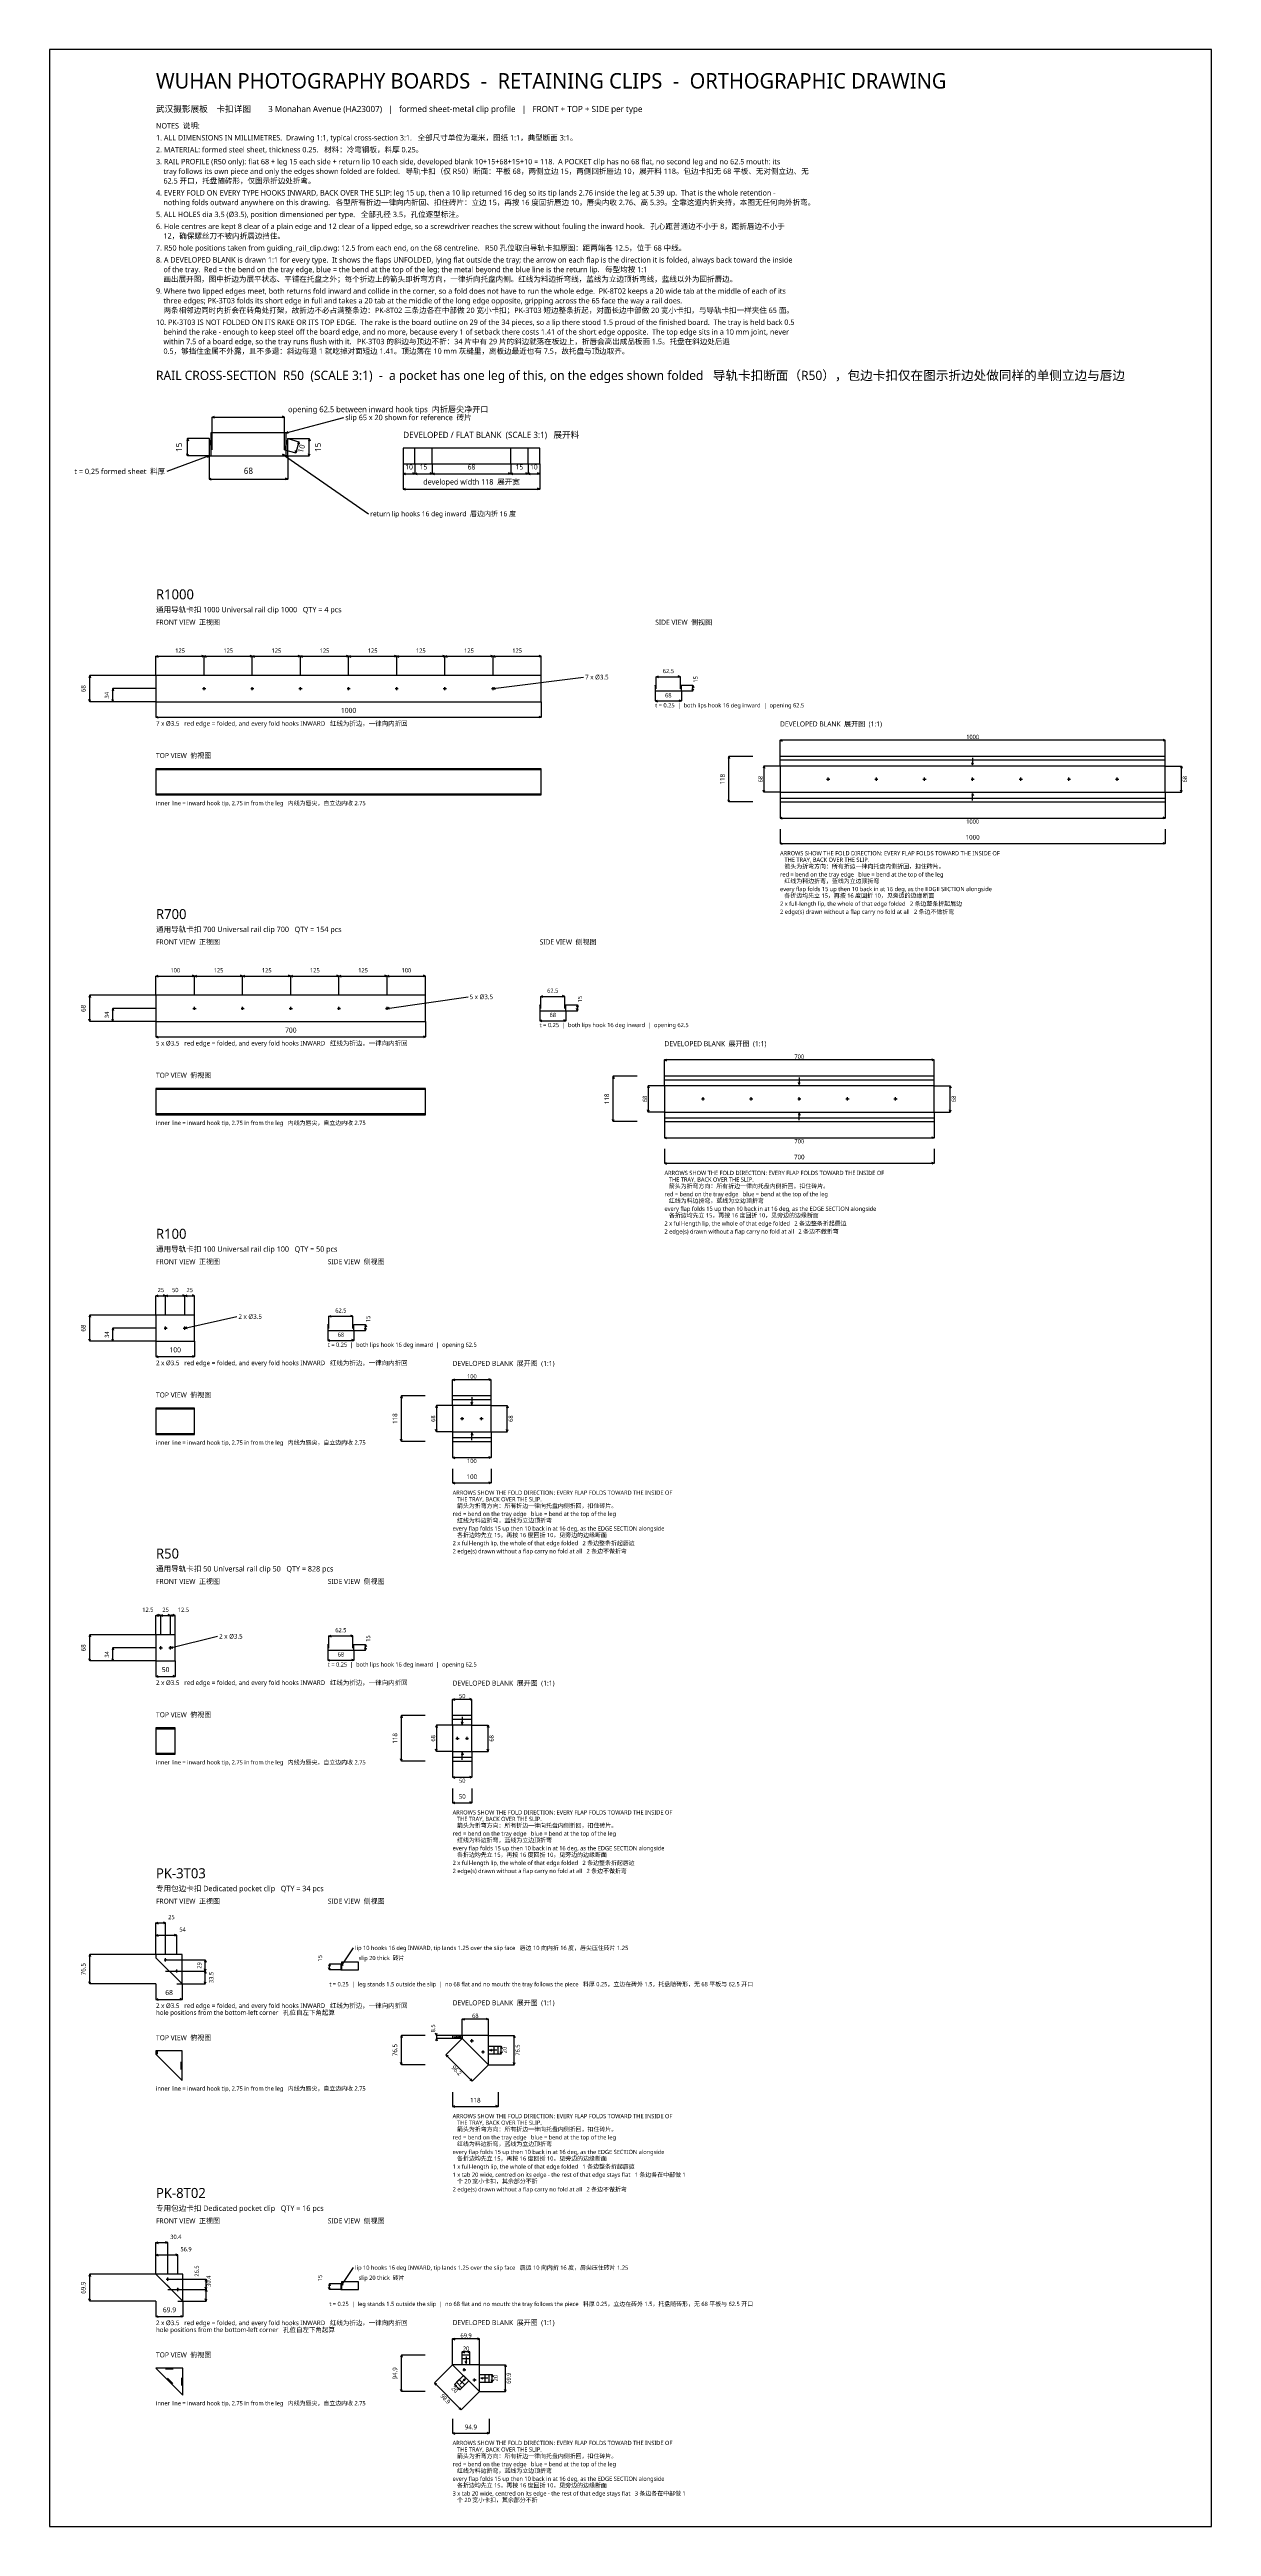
# Model space of a CAD drawing. Header units: millimetres. Extents: x -276 to 2740, y -6317 to 113.
import ezdxf
from ezdxf.enums import TextEntityAlignment as Align

# ---------------------------------------------------------------- set-up
doc = ezdxf.new("R2010")
doc.units = ezdxf.units.MM
for name, color, linetype in [('BORDER', 7, 'Continuous'), ('CL', 4, 'Continuous'), ('DIM', 8, 'Continuous'), ('HOLE', 1, 'Continuous'), ('LIP', 1, 'Continuous'), ('NOTE', 7, 'Continuous'), ('OUTLINE', 7, 'Continuous'), ('SECT', 7, 'Continuous'), ('TITLE', 7, 'Continuous')]:
    doc.layers.add(name, color=color, linetype=linetype)
doc.styles.add('CN', font='msyh.ttc')

msp = doc.modelspace()

# ---------------------------------------------------------------- linework, layer by layer
at = {"layer": 'BORDER'}
msp.add_lwpolyline([(-276.3, -6316.9), (2739.9, -6316.9), (2739.9, 113.1), (-276.3, 113.1), (-276.3, -6316.9)], dxfattribs=at)
at = {"layer": 'CL'}
for p, q in [((125, -1550.2), (125, -1541.8)), ((250, -1550.2), (250, -1541.8)), ((375, -1550.2), (375, -1541.8)), ((500, -1550.2), (500, -1541.8)), ((625, -1550.2), (625, -1541.8)), ((750, -1550.2), (750, -1541.8)), ((875, -1550.2), (875, -1541.8)), ((120.8, -1546), (129.2, -1546)), ((245.8, -1546), (254.2, -1546)), ((370.9, -1546), (379.1, -1546)), ((495.9, -1546), (504.1, -1546)), ((620.9, -1546), (629.1, -1546)), ((745.9, -1546), (754.1, -1546)), ((870.9, -1546), (879.1, -1546)), ((2620, -1732), (1620, -1732)), ((1740.8, -1781), (1749.2, -1781)), ((1745, -1785.2), (1745, -1776.8)), ((1865.8, -1781), (1874.2, -1781)), ((1870, -1785.2), (1870, -1776.8)), ((1990.8, -1781), (1999.2, -1781)), ((1995, -1785.2), (1995, -1776.8)), ((2115.8, -1781), (2124.2, -1781)), ((2120, -1785.2), (2120, -1776.8)), ((2240.8, -1781), (2249.2, -1781)), ((2245, -1785.2), (2245, -1776.8)), ((2365.8, -1781), (2374.2, -1781)), ((2370, -1785.2), (2370, -1776.8)), ((2490.8, -1781), (2499.2, -1781)), ((2495, -1785.2), (2495, -1776.8)), ((1620, -1830), (2620, -1830)), ((95.8, -2376), (104.2, -2376)), ((100, -2380.2), (100, -2371.8)), ((220.8, -2376), (229.2, -2376)), ((225, -2380.2), (225, -2371.8)), ((345.9, -2376), (354.1, -2376)), ((350, -2380.2), (350, -2371.8)), ((470.9, -2376), (479.1, -2376)), ((475, -2380.2), (475, -2371.8)), ((595.9, -2376), (604.1, -2376)), ((600, -2380.2), (600, -2371.8)), ((2020, -2562), (1320, -2562)), ((1415.8, -2611), (1424.2, -2611)), ((1420, -2615.2), (1420, -2606.8)), ((1540.8, -2611), (1549.2, -2611)), ((1545, -2615.2), (1545, -2606.8)), ((1665.8, -2611), (1674.2, -2611)), ((1670, -2615.2), (1670, -2606.8)), ((1790.8, -2611), (1799.2, -2611)), ((1795, -2615.2), (1795, -2606.8)), ((1915.8, -2611), (1924.2, -2611)), ((1920, -2615.2), (1920, -2606.8)), ((1320, -2660), (2020, -2660)), ((20.8, -3206), (29.1, -3206)), ((25, -3210.2), (25, -3201.8)), ((70.8, -3206), (79.2, -3206)), ((75, -3210.2), (75, -3201.8)), ((870, -3392), (770, -3392)), ((790.9, -3441), (799.1, -3441)), ((795, -3445.2), (795, -3436.8)), ((840.9, -3441), (849.1, -3441)), ((845, -3445.2), (845, -3436.8)), ((770, -3490), (870, -3490)), ((8.3, -4036), (16.6, -4036)), ((12.5, -4040.2), (12.5, -4031.8)), ((33.4, -4036), (41.6, -4036)), ((37.5, -4040.2), (37.5, -4031.8)), ((820, -4222), (770, -4222)), ((778.4, -4271), (786.6, -4271)), ((782.5, -4275.1), (782.5, -4266.9)), ((803.4, -4271), (811.6, -4271)), ((807.5, -4275.1), (807.5, -4266.9)), ((770, -4320), (820, -4320)), ((20.8, -4846), (29.1, -4846)), ((25, -4850.2), (25, -4841.9)), ((49.8, -4875), (58.1, -4875)), ((54, -4879.2), (54, -4870.9)), ((780, -5042), (780, -5050.5)), ((815.8, -5056), (824.1, -5056)), ((820, -5060.2), (820, -5051.9)), ((878, -5090.2), (878, -5070.2)), ((844.8, -5085), (853.1, -5085)), ((849, -5089.2), (849, -5080.9)), ((26.3, -5675), (34.6, -5675)), ((30.4, -5679.2), (30.4, -5670.9)), ((52.8, -5701.5), (61.1, -5701.5)), ((56.9, -5705.7), (56.9, -5697.4)), ((815, -5882), (795, -5882)), ((796.3, -5910), (804.6, -5910)), ((800.4, -5914.2), (800.4, -5905.9)), ((787.3, -5935.5), (801.4, -5949.6)), ((822.8, -5936.5), (831.1, -5936.5)), ((826.9, -5940.7), (826.9, -5932.4)), ((854.9, -5942), (854.9, -5922))]:
    msp.add_line(p, q, dxfattribs=at)
at = {"layer": 'DIM'}
for p, q in [((82, -897), (79.9, -902.6)), ((138, -897), (82, -897)), ((82, -942), (82, -897)), ((82, -897), (84.1, -902.6)), ((146.2, -841), (151.9, -838.9)), ((146.2, -841), (333.8, -841)), ((146.2, -841), (151.9, -843.1)), ((333.8, -841), (328.1, -838.9)), ((333.8, -841), (328.1, -843.1)), ((337.5, -882), (487.5, -842)), ((337.5, -882), (342.4, -878.6)), ((337.5, -882), (343.5, -882.5)), ((342, -897), (398, -897)), ((342, -897), (370.8, -905.2)), ((398, -897), (395.9, -902.6)), ((398, -942), (398, -897)), ((398, -897), (400.1, -902.6)), ((138, -942), (28, -982)), ((82, -942), (79.9, -936.4)), ((82, -942), (84.1, -936.4)), ((138, -942), (82, -942)), ((138, -942), (132, -942)), ((138, -942), (133.4, -945.9)), ((138, -942), (138, -1002)), ((328, -937), (552, -1092)), ((328, -937), (333.8, -938.5)), ((328, -937), (331.5, -941.9)), ((333.8, -925.8), (362.6, -934.1)), ((342, -942), (342, -1002)), ((342, -942), (398, -942)), ((362.6, -934.1), (362.2, -928.1)), ((370.8, -905.2), (362.6, -934.1)), ((362.6, -934.1), (366.1, -929.2)), ((370.8, -905.2), (367.3, -910.1)), ((370.8, -905.2), (371.3, -911.2)), ((398, -942), (395.9, -936.4)), ((398, -942), (400.1, -936.4)), ((642, -962), (642, -988)), ((672, -962), (672, -988)), ((672, -962), (672, -988)), ((717, -962), (717, -988)), ((717, -962), (717, -988)), ((921, -962), (921, -988)), ((921, -962), (921, -988)), ((966, -962), (966, -988)), ((966, -962), (966, -988)), ((996, -962), (996, -988)), ((138, -1002), (143.6, -999.9)), ((138, -1002), (342, -1002)), ((138, -1002), (143.6, -1004.1)), ((342, -1002), (336.4, -999.9)), ((342, -1002), (336.4, -1004.1)), ((642, -988), (647.6, -985.9)), ((642, -988), (672, -988)), ((642, -988), (647.6, -990.1)), ((642, -988), (642, -1028)), ((642, -1028), (647.6, -1025.9)), ((642, -1028), (996, -1028)), ((642, -1028), (647.6, -1030.1)), ((672, -988), (666.4, -985.9)), ((672, -988), (666.4, -990.1)), ((672, -988), (677.6, -985.9)), ((672, -988), (717, -988)), ((672, -988), (677.6, -990.1)), ((717, -988), (711.4, -985.9)), ((717, -988), (711.4, -990.1)), ((717, -988), (722.6, -985.9)), ((717, -988), (921, -988)), ((717, -988), (722.6, -990.1)), ((921, -988), (915.4, -985.9)), ((921, -988), (915.4, -990.1)), ((921, -988), (926.6, -985.9)), ((921, -988), (966, -988)), ((921, -988), (926.6, -990.1)), ((966, -988), (960.4, -985.9)), ((966, -988), (960.4, -990.1)), ((966, -988), (971.6, -985.9)), ((966, -988), (996, -988)), ((966, -988), (971.6, -990.1)), ((996, -988), (990.4, -985.9)), ((996, -988), (990.4, -990.1)), ((996, -1028), (990.4, -1025.9)), ((996, -1028), (990.4, -1030.1)), ((996, -988), (996, -1028)), ((0, -1462), (5.6, -1459.9)), ((0, -1512), (0, -1462)), ((0, -1462), (125, -1462)), ((0, -1462), (5.6, -1464.1)), ((125, -1462), (119.4, -1459.9)), ((125, -1462), (119.4, -1464.1)), ((125, -1462), (130.6, -1459.9)), ((125, -1512), (125, -1462)), ((125, -1512), (125, -1462)), ((125, -1462), (250, -1462)), ((125, -1462), (130.6, -1464.1)), ((250, -1462), (244.4, -1459.9)), ((250, -1462), (244.4, -1464.1)), ((250, -1462), (255.6, -1459.9)), ((250, -1512), (250, -1462)), ((250, -1512), (250, -1462)), ((250, -1462), (375, -1462)), ((250, -1462), (255.6, -1464.1)), ((375, -1462), (369.4, -1459.9)), ((375, -1462), (369.4, -1464.1)), ((375, -1462), (380.6, -1459.9)), ((375, -1512), (375, -1462)), ((375, -1512), (375, -1462)), ((375, -1462), (500, -1462)), ((375, -1462), (380.6, -1464.1)), ((500, -1462), (494.4, -1459.9)), ((500, -1462), (494.4, -1464.1)), ((500, -1462), (505.6, -1459.9)), ((500, -1512), (500, -1462)), ((500, -1512), (500, -1462)), ((500, -1462), (625, -1462)), ((500, -1462), (505.6, -1464.1)), ((625, -1462), (619.4, -1459.9)), ((625, -1462), (619.4, -1464.1)), ((625, -1462), (630.6, -1459.9)), ((625, -1512), (625, -1462)), ((625, -1512), (625, -1462)), ((625, -1462), (750, -1462)), ((625, -1462), (630.6, -1464.1)), ((750, -1462), (744.4, -1459.9)), ((750, -1462), (744.4, -1464.1)), ((750, -1462), (755.6, -1459.9)), ((750, -1512), (750, -1462)), ((750, -1512), (750, -1462)), ((750, -1462), (875, -1462)), ((750, -1462), (755.6, -1464.1)), ((875, -1462), (869.4, -1459.9)), ((875, -1462), (869.4, -1464.1)), ((875, -1462), (880.6, -1459.9)), ((875, -1512), (875, -1462)), ((875, -1512), (875, -1462)), ((875, -1462), (1000, -1462)), ((875, -1462), (880.6, -1464.1)), ((1000, -1462), (994.4, -1459.9)), ((1000, -1462), (994.4, -1464.1)), ((1000, -1512), (1000, -1462)), ((-172, -1512), (-174.1, -1517.6)), ((0, -1512), (-172, -1512)), ((-172, -1580), (-172, -1512)), ((-172, -1512), (-169.9, -1517.6)), ((875, -1546), (1110, -1516)), ((1298.8, -1515), (1304.4, -1512.9)), ((1298.8, -1515), (1361.2, -1515)), ((1298.8, -1515), (1304.4, -1517.1)), ((1361.2, -1515), (1355.6, -1512.9)), ((1361.2, -1515), (1355.6, -1517.1)), ((1364, -1537), (1394, -1537)), ((1394, -1537), (1391.9, -1542.6)), ((1394, -1552), (1394, -1537)), ((1394, -1537), (1396.1, -1542.6)), ((-172, -1580), (-174.1, -1574.4)), ((-172, -1580), (-169.9, -1574.4)), ((0, -1580), (-172, -1580)), ((-112, -1546), (-114.1, -1551.6)), ((-112, -1580), (-114.1, -1574.4)), ((0, -1546), (-112, -1546)), ((-112, -1580), (-112, -1546)), ((-112, -1546), (-109.9, -1551.6)), ((-112, -1580), (-109.9, -1574.4)), ((0, -1580), (-112, -1580)), ((0, -1580), (0, -1620)), ((875, -1546), (880.3, -1543.3)), ((875, -1546), (880.9, -1547.3)), ((1000, -1580), (1000, -1620)), ((1296, -1552), (1296, -1578)), ((1296, -1578), (1301.6, -1575.9)), ((1296, -1578), (1364, -1578)), ((1296, -1578), (1301.6, -1580.1)), ((1364, -1578), (1358.4, -1575.9)), ((1364, -1578), (1358.4, -1580.1)), ((1364, -1552), (1364, -1578)), ((1364, -1552), (1394, -1552)), ((1394, -1552), (1391.9, -1546.4)), ((1394, -1552), (1396.1, -1546.4)), ((0, -1620), (5.6, -1617.9)), ((0, -1620), (1000, -1620)), ((0, -1620), (5.6, -1622.1)), ((1000, -1620), (994.4, -1617.9)), ((1000, -1620), (994.4, -1622.1)), ((1487, -1722), (1484.9, -1727.6)), ((1549, -1722), (1487, -1722)), ((1487, -1840), (1487, -1722)), ((1487, -1722), (1489.1, -1727.6)), ((1620, -1680), (1625.6, -1677.9)), ((1620, -1747), (1620, -1680)), ((2620, -1680), (1620, -1680)), ((1620, -1680), (1625.6, -1682.1)), ((2620, -1680), (2614.4, -1677.9)), ((2620, -1680), (2614.4, -1682.1)), ((2620, -1747), (2620, -1680)), ((1578, -1747), (1575.9, -1752.6)), ((1620, -1747), (1578, -1747)), ((1578, -1747), (1578, -1815)), ((1578, -1747), (1580.1, -1752.6)), ((2120, -1744), (2117.9, -1738.4)), ((2120, -1744), (2122.1, -1738.4)), ((2620, -1747), (2662, -1747)), ((2662, -1747), (2659.9, -1752.6)), ((2662, -1815), (2662, -1747)), ((2662, -1747), (2664.1, -1752.6)), ((1487, -1840), (1484.9, -1834.4)), ((1487, -1840), (1489.1, -1834.4)), ((1549, -1840), (1487, -1840)), ((1578, -1815), (1575.9, -1809.4)), ((1578, -1815), (1580.1, -1809.4)), ((1620, -1815), (1578, -1815)), ((1620, -1815), (1620, -1882)), ((2120, -1818), (2117.9, -1823.6)), ((2120, -1818), (2122.1, -1823.6)), ((2620, -1815), (2620, -1882)), ((2620, -1815), (2662, -1815)), ((2662, -1815), (2659.9, -1809.4)), ((2662, -1815), (2664.1, -1809.4)), ((1620, -1882), (1625.6, -1879.9)), ((1620, -1882), (2620, -1882)), ((1620, -1882), (1625.6, -1884.1)), ((1620, -1911), (1620, -1948)), ((2620, -1882), (2614.4, -1879.9)), ((2620, -1882), (2614.4, -1884.1)), ((2620, -1911), (2620, -1948)), ((1620, -1948), (1625.6, -1945.9)), ((1620, -1948), (2620, -1948)), ((1620, -1948), (1625.6, -1950.1)), ((2620, -1948), (2614.4, -1945.9)), ((2620, -1948), (2614.4, -1950.1)), ((0, -2292), (5.6, -2289.9)), ((0, -2342), (0, -2292)), ((0, -2292), (100, -2292)), ((0, -2292), (5.6, -2294.1)), ((100, -2292), (94.4, -2289.9)), ((100, -2292), (94.4, -2294.1)), ((100, -2292), (105.6, -2289.9)), ((100, -2342), (100, -2292)), ((100, -2342), (100, -2292)), ((100, -2292), (225, -2292)), ((100, -2292), (105.6, -2294.1)), ((225, -2292), (219.4, -2289.9)), ((225, -2292), (219.4, -2294.1)), ((225, -2292), (230.6, -2289.9)), ((225, -2342), (225, -2292)), ((225, -2342), (225, -2292)), ((225, -2292), (350, -2292)), ((225, -2292), (230.6, -2294.1)), ((350, -2292), (344.4, -2289.9)), ((350, -2292), (344.4, -2294.1)), ((350, -2292), (355.6, -2289.9)), ((350, -2342), (350, -2292)), ((350, -2342), (350, -2292)), ((350, -2292), (475, -2292)), ((350, -2292), (355.6, -2294.1)), ((475, -2292), (469.4, -2289.9)), ((475, -2292), (469.4, -2294.1)), ((475, -2292), (480.6, -2289.9)), ((475, -2342), (475, -2292)), ((475, -2342), (475, -2292)), ((475, -2292), (600, -2292)), ((475, -2292), (480.6, -2294.1)), ((600, -2292), (594.4, -2289.9)), ((600, -2292), (594.4, -2294.1)), ((600, -2292), (605.6, -2289.9)), ((600, -2342), (600, -2292)), ((600, -2342), (600, -2292)), ((600, -2292), (700, -2292)), ((600, -2292), (605.6, -2294.1)), ((700, -2292), (694.4, -2289.9)), ((700, -2292), (694.4, -2294.1)), ((700, -2342), (700, -2292)), ((-172, -2342), (-174.1, -2347.6)), ((0, -2342), (-172, -2342)), ((-172, -2410), (-172, -2342)), ((-172, -2342), (-169.9, -2347.6)), ((-112, -2376), (-114.1, -2381.6)), ((0, -2376), (-112, -2376)), ((-112, -2410), (-112, -2376)), ((-112, -2376), (-109.9, -2381.6)), ((600, -2376), (810, -2346)), ((600, -2376), (605.3, -2373.2)), ((600, -2376), (605.9, -2377.2)), ((998.8, -2345), (1004.4, -2342.9)), ((998.8, -2345), (1061.2, -2345)), ((998.8, -2345), (1004.4, -2347.1)), ((1061.2, -2345), (1055.6, -2342.9)), ((1061.2, -2345), (1055.6, -2347.1)), ((1064, -2367), (1094, -2367)), ((1094, -2367), (1091.9, -2372.6)), ((1094, -2382), (1091.9, -2376.4)), ((1094, -2382), (1094, -2367)), ((1094, -2367), (1096.1, -2372.6)), ((1094, -2382), (1096.1, -2376.4)), ((-172, -2410), (-174.1, -2404.4)), ((-172, -2410), (-169.9, -2404.4)), ((0, -2410), (-172, -2410)), ((-112, -2410), (-114.1, -2404.4)), ((-112, -2410), (-109.9, -2404.4)), ((0, -2410), (-112, -2410)), ((0, -2410), (0, -2450)), ((700, -2410), (700, -2450)), ((996, -2382), (996, -2408)), ((996, -2408), (1001.6, -2405.9)), ((996, -2408), (1064, -2408)), ((996, -2408), (1001.6, -2410.1)), ((1064, -2408), (1058.4, -2405.9)), ((1064, -2408), (1058.4, -2410.1)), ((1064, -2382), (1064, -2408)), ((1064, -2382), (1094, -2382)), ((0, -2450), (5.6, -2447.9)), ((0, -2450), (700, -2450)), ((0, -2450), (5.6, -2452.1)), ((700, -2450), (694.4, -2447.9)), ((700, -2450), (694.4, -2452.1)), ((1187, -2552), (1184.9, -2557.6)), ((1249, -2552), (1187, -2552)), ((1187, -2670), (1187, -2552)), ((1187, -2552), (1189.1, -2557.6)), ((1320, -2510), (1325.6, -2507.9)), ((1320, -2577), (1320, -2510)), ((2020, -2510), (1320, -2510)), ((1320, -2510), (1325.6, -2512.1)), ((1670, -2574), (1667.9, -2568.4)), ((1670, -2574), (1672.1, -2568.4)), ((2020, -2510), (2014.4, -2507.9)), ((2020, -2510), (2014.4, -2512.1)), ((2020, -2577), (2020, -2510)), ((1278, -2577), (1275.9, -2582.6)), ((1320, -2577), (1278, -2577)), ((1278, -2577), (1278, -2645)), ((1278, -2577), (1280.1, -2582.6)), ((2020, -2577), (2062, -2577)), ((2062, -2577), (2059.9, -2582.6)), ((2062, -2645), (2062, -2577)), ((2062, -2577), (2064.1, -2582.6)), ((1187, -2670), (1184.9, -2664.4)), ((1187, -2670), (1189.1, -2664.4)), ((1249, -2670), (1187, -2670)), ((1278, -2645), (1275.9, -2639.4)), ((1278, -2645), (1280.1, -2639.4)), ((1320, -2645), (1278, -2645)), ((1320, -2645), (1320, -2712)), ((1670, -2648), (1667.9, -2653.6)), ((1670, -2648), (1672.1, -2653.6)), ((2020, -2645), (2020, -2712)), ((2020, -2645), (2062, -2645)), ((2062, -2645), (2059.9, -2639.4)), ((2062, -2645), (2064.1, -2639.4)), ((1320, -2712), (1325.6, -2709.9)), ((1320, -2712), (2020, -2712)), ((1320, -2712), (1325.6, -2714.1)), ((1320, -2741), (1320, -2778)), ((2020, -2712), (2014.4, -2709.9)), ((2020, -2712), (2014.4, -2714.1)), ((2020, -2741), (2020, -2778)), ((1320, -2778), (1325.6, -2775.9)), ((1320, -2778), (2020, -2778)), ((1320, -2778), (1325.6, -2780.1)), ((2020, -2778), (2014.4, -2775.9)), ((2020, -2778), (2014.4, -2780.1)), ((0, -3122), (5.6, -3119.9)), ((0, -3172), (0, -3122)), ((0, -3122), (25, -3122)), ((0, -3122), (5.6, -3124.1)), ((25, -3122), (19.4, -3119.9)), ((25, -3122), (19.4, -3124.1)), ((25, -3122), (30.6, -3119.9)), ((25, -3172), (25, -3122)), ((25, -3172), (25, -3122)), ((25, -3122), (75, -3122)), ((25, -3122), (30.6, -3124.1)), ((75, -3122), (69.4, -3119.9)), ((75, -3122), (69.4, -3124.1)), ((75, -3122), (80.6, -3119.9)), ((75, -3172), (75, -3122)), ((75, -3172), (75, -3122)), ((75, -3122), (100, -3122)), ((75, -3122), (80.6, -3124.1)), ((100, -3122), (94.4, -3119.9)), ((100, -3122), (94.4, -3124.1)), ((100, -3172), (100, -3122)), ((-172, -3172), (-174.1, -3177.6)), ((0, -3172), (-172, -3172)), ((-172, -3240), (-172, -3172)), ((-172, -3172), (-169.9, -3177.6)), ((-112, -3206), (-114.1, -3211.6)), ((0, -3206), (-112, -3206)), ((-112, -3240), (-112, -3206)), ((-112, -3206), (-109.9, -3211.6)), ((75, -3206), (210, -3176)), ((75, -3206), (80.1, -3202.8)), ((75, -3206), (80.9, -3206.8)), ((446, -3212), (446, -3238)), ((448.8, -3175), (454.4, -3172.9)), ((448.8, -3175), (511.2, -3175)), ((448.8, -3175), (454.4, -3177.1)), ((511.2, -3175), (505.6, -3172.9)), ((511.2, -3175), (505.6, -3177.1)), ((514, -3197), (544, -3197)), ((514, -3212), (514, -3238)), ((514, -3212), (544, -3212)), ((544, -3197), (541.9, -3202.6)), ((544, -3212), (541.9, -3206.4)), ((544, -3212), (544, -3197)), ((544, -3197), (546.1, -3202.6)), ((544, -3212), (546.1, -3206.4)), ((-172, -3240), (-174.1, -3234.4)), ((-172, -3240), (-169.9, -3234.4)), ((0, -3240), (-172, -3240)), ((-112, -3240), (-114.1, -3234.4)), ((-112, -3240), (-109.9, -3234.4)), ((0, -3240), (-112, -3240)), ((0, -3240), (0, -3280)), ((0, -3280), (5.6, -3277.9)), ((100, -3280), (94.4, -3277.9)), ((100, -3240), (100, -3280)), ((446, -3238), (451.6, -3235.9)), ((446, -3238), (514, -3238)), ((446, -3238), (451.6, -3240.1)), ((514, -3238), (508.4, -3235.9)), ((514, -3238), (508.4, -3240.1)), ((0, -3280), (100, -3280)), ((0, -3280), (5.6, -3282.1)), ((100, -3280), (94.4, -3282.1)), ((770, -3340), (775.6, -3337.9)), ((770, -3407), (770, -3340)), ((870, -3340), (770, -3340)), ((770, -3340), (775.6, -3342.1)), ((870, -3340), (864.4, -3337.9)), ((870, -3340), (864.4, -3342.1)), ((870, -3407), (870, -3340)), ((637, -3382), (634.9, -3387.6)), ((699, -3382), (637, -3382)), ((637, -3500), (637, -3382)), ((637, -3382), (639.1, -3387.6)), ((728, -3407), (725.9, -3412.6)), ((770, -3407), (728, -3407)), ((728, -3407), (728, -3475)), ((728, -3407), (730.1, -3412.6)), ((820, -3404), (817.9, -3398.4)), ((820, -3404), (822.1, -3398.4)), ((870, -3407), (912, -3407)), ((912, -3407), (909.9, -3412.6)), ((912, -3475), (912, -3407)), ((912, -3407), (914.1, -3412.6)), ((728, -3475), (725.9, -3469.4)), ((728, -3475), (730.1, -3469.4)), ((912, -3475), (909.9, -3469.4)), ((912, -3475), (914.1, -3469.4)), ((637, -3500), (634.9, -3494.4)), ((637, -3500), (639.1, -3494.4)), ((699, -3500), (637, -3500)), ((770, -3475), (728, -3475)), ((770, -3475), (770, -3542)), ((820, -3478), (817.9, -3483.6)), ((820, -3478), (822.1, -3483.6)), ((870, -3475), (870, -3542)), ((870, -3475), (912, -3475)), ((770, -3542), (775.6, -3539.9)), ((770, -3542), (870, -3542)), ((770, -3542), (775.6, -3544.1)), ((770, -3571), (770, -3608)), ((870, -3542), (864.4, -3539.9)), ((870, -3542), (864.4, -3544.1)), ((870, -3571), (870, -3608)), ((770, -3608), (775.6, -3605.9)), ((770, -3608), (870, -3608)), ((770, -3608), (775.6, -3610.1)), ((870, -3608), (864.4, -3605.9)), ((870, -3608), (864.4, -3610.1)), ((0, -3952), (5.6, -3949.9)), ((0, -4002), (0, -3952)), ((0, -3952), (12.5, -3952)), ((0, -3952), (5.6, -3954.1)), ((12.5, -3952), (6.9, -3949.9)), ((12.5, -3952), (6.9, -3954.1)), ((12.5, -3952), (18.1, -3949.9)), ((12.5, -4002), (12.5, -3952)), ((12.5, -4002), (12.5, -3952)), ((12.5, -3952), (37.5, -3952)), ((12.5, -3952), (18.1, -3954.1)), ((37.5, -3952), (31.9, -3949.9)), ((37.5, -3952), (31.9, -3954.1)), ((37.5, -3952), (43.1, -3949.9)), ((37.5, -4002), (37.5, -3952)), ((37.5, -4002), (37.5, -3952)), ((37.5, -3952), (50, -3952)), ((37.5, -3952), (43.1, -3954.1)), ((50, -3952), (44.4, -3949.9)), ((50, -3952), (44.4, -3954.1)), ((50, -4002), (50, -3952)), ((-172, -4002), (-174.1, -4007.6)), ((0, -4002), (-172, -4002)), ((-172, -4070), (-172, -4002)), ((-172, -4002), (-169.9, -4007.6)), ((-112, -4036), (-114.1, -4041.6)), ((0, -4036), (-112, -4036)), ((-112, -4070), (-112, -4036)), ((-112, -4036), (-109.9, -4041.6)), ((37.5, -4036), (160, -4006)), ((37.5, -4036), (42.5, -4032.7)), ((37.5, -4036), (43.5, -4036.7)), ((446, -4042), (446, -4068)), ((448.8, -4005), (454.4, -4002.9)), ((448.8, -4005), (511.2, -4005)), ((448.8, -4005), (454.4, -4007.1)), ((511.2, -4005), (505.6, -4002.9)), ((511.2, -4005), (505.6, -4007.1)), ((514, -4027), (544, -4027)), ((514, -4042), (514, -4068)), ((514, -4042), (544, -4042)), ((544, -4027), (541.9, -4032.6)), ((544, -4042), (541.9, -4036.4)), ((544, -4042), (544, -4027)), ((544, -4027), (546.1, -4032.6)), ((544, -4042), (546.1, -4036.4)), ((-172, -4070), (-174.1, -4064.4)), ((-172, -4070), (-169.9, -4064.4)), ((0, -4070), (-172, -4070)), ((-112, -4070), (-114.1, -4064.4)), ((-112, -4070), (-109.9, -4064.4)), ((0, -4070), (-112, -4070)), ((0, -4070), (0, -4110)), ((0, -4110), (5.6, -4107.9)), ((0, -4110), (50, -4110)), ((0, -4110), (5.6, -4112.1)), ((50, -4110), (44.4, -4107.9)), ((50, -4110), (44.4, -4112.1)), ((50, -4070), (50, -4110)), ((446, -4068), (451.6, -4065.9)), ((446, -4068), (514, -4068)), ((446, -4068), (451.6, -4070.1)), ((514, -4068), (508.4, -4065.9)), ((514, -4068), (508.4, -4070.1)), ((770, -4170), (775.6, -4167.9)), ((770, -4237), (770, -4170)), ((820, -4170), (770, -4170)), ((770, -4170), (775.6, -4172.1)), ((820, -4170), (814.4, -4167.9)), ((820, -4170), (814.4, -4172.1)), ((820, -4237), (820, -4170)), ((637, -4212), (634.9, -4217.6)), ((699, -4212), (637, -4212)), ((637, -4330), (637, -4212)), ((637, -4212), (639.1, -4217.6)), ((728, -4237), (725.9, -4242.6)), ((770, -4237), (728, -4237)), ((728, -4237), (728, -4305)), ((728, -4237), (730.1, -4242.6)), ((795, -4234), (792.9, -4228.4)), ((795, -4234), (797.1, -4228.4)), ((820, -4237), (862, -4237)), ((862, -4237), (859.9, -4242.6)), ((862, -4305), (862, -4237)), ((862, -4237), (864.1, -4242.6)), ((728, -4305), (725.9, -4299.4)), ((728, -4305), (730.1, -4299.4)), ((770, -4305), (728, -4305)), ((770, -4305), (770, -4372)), ((795, -4308), (792.9, -4313.6)), ((795, -4308), (797.1, -4313.6)), ((820, -4305), (820, -4372)), ((820, -4305), (862, -4305)), ((862, -4305), (859.9, -4299.4)), ((862, -4305), (864.1, -4299.4)), ((637, -4330), (634.9, -4324.4)), ((637, -4330), (639.1, -4324.4)), ((699, -4330), (637, -4330)), ((770, -4372), (775.6, -4369.9)), ((770, -4372), (820, -4372)), ((770, -4372), (775.6, -4374.1)), ((820, -4372), (814.4, -4369.9)), ((820, -4372), (814.4, -4374.1)), ((770, -4401), (770, -4438)), ((770, -4438), (775.6, -4435.9)), ((820, -4438), (814.4, -4435.9)), ((820, -4401), (820, -4438)), ((770, -4438), (820, -4438)), ((770, -4438), (775.6, -4440.1)), ((820, -4438), (814.4, -4440.1)), ((0, -4750), (5.6, -4747.9)), ((0, -4832), (0, -4750)), ((0, -4750), (25, -4750)), ((0, -4750), (5.6, -4752.1)), ((25, -4750), (19.4, -4747.9)), ((25, -4750), (19.4, -4752.1)), ((25, -4832), (25, -4750)), ((0, -4782), (5.6, -4779.9)), ((0, -4832), (0, -4782)), ((0, -4782), (54, -4782)), ((0, -4782), (5.6, -4784.1)), ((54, -4782), (48.4, -4779.9)), ((54, -4782), (48.4, -4784.1)), ((54, -4832), (54, -4782)), ((481.4, -4861.8), (513.1, -4815)), ((-172, -4832), (-174.1, -4837.6)), ((0, -4832), (-172, -4832)), ((-172, -4908.5), (-172, -4832)), ((-172, -4832), (-169.9, -4837.6)), ((25, -4846), (128, -4846)), ((25, -4875), (128, -4875)), ((54, -4875), (128, -4875)), ((128, -4846), (125.9, -4851.6)), ((128, -4875), (125.9, -4869.4)), ((128, -4875), (125.9, -4880.6)), ((128, -4875), (128, -4846)), ((128, -4846), (130, -4851.6)), ((128, -4875), (130, -4869.4)), ((128, -4908.5), (128, -4875)), ((128, -4875), (130, -4880.6)), ((450, -4857), (447.9, -4862.6)), ((450, -4872), (447.9, -4866.4)), ((480, -4857), (450, -4857)), ((450, -4872), (450, -4857)), ((450, -4857), (452.1, -4862.6)), ((450, -4872), (452.1, -4866.4)), ((480, -4872), (450, -4872)), ((481.4, -4861.8), (482.8, -4856)), ((481.4, -4861.8), (486.2, -4858.3)), ((-172, -4908.5), (-174.1, -4902.8)), ((-172, -4908.5), (-169.9, -4902.8)), ((0, -4908.5), (-172, -4908.5)), ((0, -4908.5), (0, -4948.5)), ((0, -4948.5), (5.6, -4946.4)), ((0, -4948.5), (68, -4948.5)), ((0, -4948.5), (5.6, -4950.5)), ((54, -4908.5), (128, -4908.5)), ((68, -4948.5), (62.4, -4946.4)), ((68, -4948.5), (62.4, -4950.5)), ((68, -4908.5), (68, -4948.5)), ((128, -4908.5), (125.9, -4902.8)), ((128, -4908.5), (130, -4902.8)), ((795, -5000), (800.6, -4997.9)), ((795, -5042), (795, -5000)), ((863, -5000), (795, -5000)), ((795, -5000), (800.6, -5002.1)), ((863, -5000), (857.4, -4997.9)), ((863, -5000), (857.4, -5002.1)), ((863, -5042), (863, -5000)), ((637, -5042), (634.9, -5047.6)), ((699, -5042), (637, -5042)), ((637, -5118.5), (637, -5042)), ((637, -5042), (639.1, -5047.6)), ((728, -5042), (725.9, -5036.4)), ((728, -5050.5), (725.9, -5056.1)), ((728, -5042), (730.1, -5036.4)), ((795, -5042), (728, -5042)), ((728, -5042), (728, -5050.5)), ((795, -5050.5), (728, -5050.5)), ((728, -5050.5), (730.1, -5056.1)), ((795, -5050.5), (752.8, -5092.7)), ((792, -5046.2), (786.4, -5044.2)), ((792, -5046.2), (786.4, -5048.3)), ((863, -5042), (930, -5042)), ((863, -5070.2), (896, -5070.2)), ((866, -5080.2), (871.6, -5078.2)), ((896, -5070.2), (893.9, -5075.9)), ((896, -5090.2), (896, -5070.2)), ((896, -5070.2), (898, -5075.9)), ((930, -5042), (927.9, -5047.6)), ((930, -5118.5), (930, -5042)), ((930, -5042), (932, -5047.6)), ((637, -5118.5), (634.9, -5112.8)), ((637, -5118.5), (639.1, -5112.8)), ((699, -5118.5), (637, -5118.5)), ((752.8, -5092.7), (820.8, -5160.7)), ((752.8, -5092.7), (758.2, -5095.2)), ((752.8, -5092.7), (755.3, -5098.1)), ((863, -5118.5), (820.8, -5160.7)), ((863, -5090.2), (896, -5090.2)), ((863, -5118.5), (930, -5118.5)), ((866, -5080.2), (871.6, -5082.3)), ((896, -5090.2), (893.9, -5084.6)), ((896, -5090.2), (898, -5084.6)), ((930, -5118.5), (927.9, -5112.8)), ((930, -5118.5), (932, -5112.8)), ((770, -5189.5), (770, -5226.5)), ((820.8, -5160.7), (815.4, -5158.1)), ((820.8, -5160.7), (818.3, -5155.2)), ((888, -5189.5), (888, -5226.5)), ((770, -5226.5), (775.6, -5224.4)), ((770, -5226.5), (888, -5226.5)), ((770, -5226.5), (775.6, -5228.5)), ((888, -5226.5), (882.4, -5224.4)), ((888, -5226.5), (882.4, -5228.5)), ((0, -5580), (5.6, -5577.9)), ((0, -5662), (0, -5580)), ((0, -5580), (30.4, -5580)), ((0, -5580), (5.6, -5582.1)), ((30.4, -5580), (24.8, -5577.9)), ((30.4, -5580), (24.8, -5582.1)), ((30.4, -5662), (30.4, -5580)), ((0, -5612), (5.6, -5609.9)), ((0, -5662), (0, -5612)), ((0, -5612), (56.9, -5612)), ((0, -5612), (5.6, -5614.1)), ((56.9, -5612), (51.3, -5609.9)), ((56.9, -5612), (51.3, -5614.1)), ((56.9, -5662), (56.9, -5612)), ((481.4, -5691.8), (513.1, -5645)), ((-172, -5662), (-174.1, -5667.6)), ((0, -5662), (-172, -5662)), ((-172, -5731.9), (-172, -5662)), ((-172, -5662), (-169.9, -5667.6)), ((30.4, -5675), (129.9, -5675)), ((30.4, -5701.5), (129.9, -5701.5)), ((56.9, -5701.5), (129.9, -5701.5)), ((129.9, -5675), (127.9, -5680.6)), ((129.9, -5701.5), (127.9, -5695.9)), ((129.9, -5701.5), (127.9, -5707.1)), ((129.9, -5701.5), (129.9, -5675)), ((129.9, -5675), (132, -5680.6)), ((129.9, -5701.5), (132, -5695.9)), ((129.9, -5731.9), (129.9, -5701.5)), ((129.9, -5701.5), (132, -5707.1)), ((450, -5687), (447.9, -5692.6)), ((450, -5702), (447.9, -5696.4)), ((480, -5687), (450, -5687)), ((450, -5702), (450, -5687)), ((450, -5687), (452.1, -5692.6)), ((450, -5702), (452.1, -5696.4)), ((480, -5702), (450, -5702)), ((481.4, -5691.8), (482.8, -5686)), ((481.4, -5691.8), (486.2, -5688.3)), ((-172, -5731.9), (-174.1, -5726.3)), ((-172, -5731.9), (-169.9, -5726.3)), ((0, -5731.9), (-172, -5731.9)), ((0, -5731.9), (0, -5771.9)), ((0, -5771.9), (5.6, -5769.9)), ((0, -5771.9), (69.9, -5771.9)), ((0, -5771.9), (5.6, -5774)), ((56.9, -5731.9), (129.9, -5731.9)), ((69.9, -5771.9), (64.3, -5769.9)), ((69.9, -5771.9), (64.3, -5774)), ((69.9, -5731.9), (69.9, -5771.9)), ((129.9, -5731.9), (127.9, -5726.3)), ((129.9, -5731.9), (132, -5726.3)), ((770, -5830), (775.6, -5828)), ((770, -5897), (770, -5830)), ((839.9, -5830), (770, -5830)), ((770, -5830), (775.6, -5832.1)), ((839.9, -5830), (834.3, -5827.9)), ((839.9, -5830), (834.3, -5832.1)), ((839.9, -5897), (839.9, -5830)), ((637, -5872), (634.9, -5877.6)), ((699, -5872), (637, -5872)), ((637, -5966.9), (637, -5872)), ((637, -5872), (639.1, -5877.6)), ((770, -5897), (722.6, -5944.4)), ((795, -5864), (800.6, -5861.9)), ((795, -5897), (795, -5864)), ((815, -5864), (795, -5864)), ((795, -5864), (800.6, -5866.1)), ((805, -5894), (802.9, -5888.4)), ((805, -5894), (807, -5888.4)), ((815, -5864), (809.3, -5861.9)), ((815, -5864), (809.3, -5866.1)), ((815, -5897), (815, -5864)), ((839.9, -5897), (906.9, -5897)), ((906.9, -5897), (904.9, -5902.6)), ((906.9, -5966.9), (906.9, -5897)), ((906.9, -5897), (909, -5902.6)), ((637, -5966.9), (634.9, -5961.3)), ((637, -5966.9), (639.1, -5961.3)), ((699, -5966.9), (637, -5966.9)), ((722.6, -5944.4), (792.5, -6014.3)), ((722.6, -5944.4), (728.1, -5946.9)), ((722.6, -5944.4), (725.2, -5949.8)), ((797.9, -5924.9), (774.6, -5948.2)), ((774.6, -5948.2), (788.7, -5962.4)), ((774.6, -5948.2), (780, -5950.8)), ((774.6, -5948.2), (777.1, -5953.7)), ((788.7, -5962.4), (783.3, -5959.8)), ((788.7, -5962.4), (786.2, -5956.9)), ((812, -5939), (788.7, -5962.4)), ((839.9, -5966.9), (792.5, -6014.3)), ((802.8, -5934.1), (797.4, -5936.6)), ((802.8, -5934.1), (800.3, -5939.5)), ((839.9, -5922), (872.9, -5922)), ((839.9, -5942), (872.9, -5942)), ((839.9, -5966.9), (906.9, -5966.9)), ((842.9, -5932), (848.6, -5929.9)), ((842.9, -5932), (848.6, -5934)), ((872.9, -5922), (870.9, -5927.6)), ((872.9, -5942), (870.9, -5936.3)), ((872.9, -5942), (872.9, -5922)), ((872.9, -5922), (875, -5927.6)), ((872.9, -5942), (875, -5936.3)), ((906.9, -5966.9), (904.9, -5961.3)), ((906.9, -5966.9), (909, -5961.3)), ((770, -6037.9), (770, -6074.9)), ((792.5, -6014.3), (787.1, -6011.8)), ((792.5, -6014.3), (790, -6008.9)), ((864.9, -6037.9), (864.9, -6074.9)), ((770, -6074.9), (775.6, -6072.9)), ((770, -6074.9), (864.9, -6074.9)), ((770, -6074.9), (775.6, -6077)), ((864.9, -6074.9), (859.3, -6072.9)), ((864.9, -6074.9), (859.3, -6077))]:
    msp.add_line(p, q, dxfattribs=at)
at = {"layer": 'DIM', "color": 8}
for p, q in [((146.2, -925.8), (146.2, -841)), ((333.8, -925.8), (333.8, -841)), ((1298.8, -1546.6), (1298.8, -1515)), ((1361.2, -1546.6), (1361.2, -1515)), ((998.8, -2376.6), (998.8, -2345)), ((1061.2, -2376.6), (1061.2, -2345)), ((448.8, -3206.6), (448.8, -3175)), ((511.2, -3206.6), (511.2, -3175)), ((448.8, -4036.6), (448.8, -4005)), ((511.2, -4036.6), (511.2, -4005))]:
    msp.add_line(p, q, dxfattribs=at)
for points in [[(142.5, -942), (337.5, -942), (337.5, -882), (142.5, -882)], [(481.5, -4872), (526, -4872), (526, -4852), (481.5, -4852)], [(481.5, -5702), (526, -5702), (526, -5682), (481.5, -5682)]]:
    msp.add_lwpolyline(points, close=True, dxfattribs=at)
at = {"layer": 'DIM'}
msp.add_arc((342, -897), 44, 254.04, 270, dxfattribs=at)
at = {"layer": 'HOLE'}
for centre in [(125, -1546), (250, -1546), (375, -1546), (500, -1546), (625, -1546), (750, -1546), (875, -1546), (1745, -1781), (1870, -1781), (1995, -1781), (2120, -1781), (2245, -1781), (2370, -1781), (2495, -1781), (100, -2376), (225, -2376), (350, -2376), (475, -2376), (600, -2376), (1420, -2611), (1545, -2611), (1670, -2611), (1795, -2611), (1920, -2611), (25, -3206), (75, -3206), (795, -3441), (845, -3441), (12.5, -4036), (37.5, -4036), (782.5, -4271), (807.5, -4271), (25, -4846), (54, -4875), (820, -5056), (849, -5085), (30.4, -5675), (56.9, -5701.5), (800.4, -5910), (826.9, -5936.5)]:
    msp.add_circle(centre, 1.75, dxfattribs=at)
at = {"layer": 'LIP'}
for p, q in [((1000, -1512), (0, -1512)), ((0, -1580), (1000, -1580)), ((2120, -1725.5), (2120, -1744)), ((1000, -1756.8), (0, -1756.8)), ((2620, -1747), (1620, -1747)), ((0, -1819.2), (1000, -1819.2)), ((1620, -1815), (2620, -1815)), ((2120, -1836.5), (2120, -1818)), ((700, -2342), (0, -2342)), ((0, -2410), (700, -2410)), ((1670, -2555.5), (1670, -2574)), ((700, -2586.8), (0, -2586.8)), ((2020, -2577), (1320, -2577)), ((0, -2649.2), (700, -2649.2)), ((1320, -2645), (2020, -2645)), ((1670, -2666.5), (1670, -2648)), ((100, -3172), (0, -3172)), ((0, -3240), (100, -3240)), ((870, -3407), (770, -3407)), ((820, -3385.5), (820, -3404)), ((100, -3416.8), (0, -3416.8)), ((0, -3479.2), (100, -3479.2)), ((770, -3475), (870, -3475)), ((820, -3496.5), (820, -3478)), ((50, -4002), (0, -4002)), ((0, -4070), (50, -4070)), ((820, -4237), (770, -4237)), ((795, -4215.5), (795, -4234)), ((50, -4246.8), (0, -4246.8)), ((770, -4305), (820, -4305)), ((795, -4326.5), (795, -4308)), ((0, -4309.2), (50, -4309.2)), ((0, -4832), (0, -4840.5)), ((68, -4880.2), (68, -4860.2)), ((773.5, -5046.2), (792, -5046.2)), ((795, -5042), (795, -5050.5)), ((863, -5090.2), (863, -5070.2)), ((2.8, -5082.5), (2.8, -5090.9)), ((65.2, -5130.7), (65.2, -5110.7)), ((884.5, -5080.2), (866, -5080.2)), ((45, -5662), (25, -5662)), ((27.9, -5689.9), (42, -5704)), ((69.9, -5707), (69.9, -5687)), ((45, -5908.7), (25, -5908.7)), ((815, -5897), (795, -5897)), ((805, -5875.5), (805, -5894)), ((29.8, -5931.9), (44, -5946)), ((67.2, -5950.9), (67.2, -5930.9)), ((789.8, -5947.2), (802.8, -5934.1)), ((797.9, -5924.9), (812, -5939)), ((839.9, -5942), (839.9, -5922)), ((861.4, -5932), (842.9, -5932))]:
    msp.add_line(p, q, dxfattribs=at)
at = {"layer": 'OUTLINE', "color": 8}
for p, q in [((672, -962), (672, -922)), ((717, -962), (717, -922)), ((921, -962), (921, -922)), ((966, -962), (966, -922))]:
    msp.add_line(p, q, dxfattribs=at)
at = {"layer": 'OUTLINE'}
for p, q in [((1620, -1747), (1620, -1722)), ((2620, -1722), (1620, -1722)), ((2620, -1747), (2620, -1722)), ((1620, -1815), (1620, -1840)), ((1620, -1840), (2620, -1840)), ((2620, -1815), (2620, -1840)), ((1320, -2577), (1320, -2552)), ((2020, -2552), (1320, -2552)), ((2020, -2577), (2020, -2552)), ((1320, -2645), (1320, -2670)), ((1320, -2670), (2020, -2670)), ((2020, -2645), (2020, -2670)), ((770, -3407), (770, -3382)), ((870, -3382), (770, -3382)), ((870, -3407), (870, -3382)), ((770, -3475), (770, -3500)), ((770, -3500), (870, -3500)), ((870, -3475), (870, -3500)), ((770, -4237), (770, -4212)), ((820, -4212), (770, -4212)), ((820, -4237), (820, -4212)), ((770, -4305), (770, -4330)), ((820, -4305), (820, -4330)), ((770, -4330), (820, -4330)), ((795, -5042), (770, -5042)), ((770, -5042), (770, -5050.5)), ((795, -5050.5), (770, -5050.5)), ((863, -5070.2), (888, -5070.2)), ((888, -5090.2), (888, -5070.2)), ((863, -5090.2), (888, -5090.2)), ((795, -5897), (795, -5872)), ((815, -5872), (795, -5872)), ((815, -5897), (815, -5872)), ((797.9, -5924.9), (780.2, -5942.6)), ((780.2, -5942.6), (794.3, -5956.7)), ((812, -5939), (794.3, -5956.7)), ((839.9, -5922), (864.9, -5922)), ((839.9, -5942), (864.9, -5942)), ((864.9, -5942), (864.9, -5922))]:
    msp.add_line(p, q, dxfattribs=at)
for points in [[(642, -962), (996, -962), (996, -922), (642, -922), (642, -962)], [(0, -1580), (1000, -1580), (1000, -1512), (0, -1512), (0, -1580)], [(0, -1822), (1000, -1822), (1000, -1754), (0, -1754), (0, -1822)], [(1620, -1815), (2620, -1815), (2620, -1747), (1620, -1747), (1620, -1815)], [(0, -2410), (700, -2410), (700, -2342), (0, -2342), (0, -2410)], [(0, -2652), (700, -2652), (700, -2584), (0, -2584), (0, -2652)], [(1320, -2645), (2020, -2645), (2020, -2577), (1320, -2577), (1320, -2645)], [(0, -3240), (100, -3240), (100, -3172), (0, -3172), (0, -3240)], [(770, -3475), (870, -3475), (870, -3407), (770, -3407), (770, -3475)], [(0, -3482), (100, -3482), (100, -3414), (0, -3414), (0, -3482)], [(0, -4070), (50, -4070), (50, -4002), (0, -4002), (0, -4070)], [(770, -4305), (820, -4305), (820, -4237), (770, -4237), (770, -4305)], [(0, -4312), (50, -4312), (50, -4244), (0, -4244), (0, -4312)], [(0, -4840.5), (68, -4908.5), (68, -4832), (0, -4832), (0, -4840.5)], [(795, -5050.5), (863, -5118.5), (863, -5042), (795, -5042), (795, -5050.5)], [(0, -5090.9), (68, -5158.9), (68, -5082.5), (0, -5082.5), (0, -5090.9)], [(69.9, -5731.9), (69.9, -5662), (0, -5662), (69.9, -5731.9)], [(69.9, -5975.8), (69.9, -5905.9), (0, -5905.9), (69.9, -5975.8)], [(839.9, -5966.9), (839.9, -5897), (770, -5897), (839.9, -5966.9)]]:
    msp.add_lwpolyline(points, dxfattribs=at)
at = {"layer": 'SECT'}
for points in [[(146.2, -925.8), (138, -897), (138, -942), (342, -942), (342, -897), (333.8, -925.8)], [(1298.8, -1546.6), (1296, -1537), (1296, -1552), (1364, -1552), (1364, -1537), (1361.2, -1546.6)], [(998.8, -2376.6), (996, -2367), (996, -2382), (1064, -2382), (1064, -2367), (1061.2, -2376.6)], [(448.8, -3206.6), (446, -3197), (446, -3212), (514, -3212), (514, -3197), (511.2, -3206.6)], [(448.8, -4036.6), (446, -4027), (446, -4042), (514, -4042), (514, -4027), (511.2, -4036.6)], [(482.8, -4866.6), (480, -4857), (480, -4872), (526, -4872)], [(482.8, -5696.6), (480, -5687), (480, -5702), (526, -5702)]]:
    msp.add_lwpolyline(points, dxfattribs=at)

# ---------------------------------------------------------------- texts
at = {"layer": 'DIM', "style": 'CN'}
for s, height, p in [('opening 62.5 between inward hook tips  内折唇尖净开口', 15, (342.8, -832.8)), ('12.5', 11, (56.6, -3945.9)), ('25', 11, (31.6, -4743.9)), ('54', 11, (60.6, -4775.9)), ('30.4', 11, (37, -5573.9)), ('56.9', 11, (63.5, -5605.9))]:
    msp.add_text(s, height=height, dxfattribs=at).set_placement(p, align=Align.BOTTOM_LEFT)
for s, height, p in [('slip 65 x 20 shown for reference  砖片', 14, (491.5, -842)), ('return lip hooks 16 deg inward  唇边内折 16 度', 13, (556, -1092)), ('7 x %%c3.5', 12, (1114, -1516)), ('5 x %%c3.5', 12, (814, -2346)), ('2 x %%c3.5', 12, (214, -3176)), ('2 x %%c3.5', 12, (164, -4006)), ('lip 10 hooks 16 deg INWARD, tip lands 1.25 over the slip face   唇边 10 向内折 16 度，唇尖压住砖片 1.25', 11, (517.1, -4815)), ('lip 10 hooks 16 deg INWARD, tip lands 1.25 over the slip face   唇边 10 向内折 16 度，唇尖压住砖片 1.25', 11, (517.1, -5645))]:
    msp.add_text(s, height=height, dxfattribs=at).set_placement(p, align=Align.MIDDLE_LEFT)
for s, height, rotation, p in [('15', 16, 90, (59.6, -919.5)), ('10', 14, 74.03799, (377.5, -922.8)), ('15', 16, 90, (420.4, -919.5)), ('68', 12, 90, (-188.8, -1546)), ('34', 11, 90, (-127.4, -1563)), ('118', 12, 90, (1470.2, -1781)), ('68', 11, 90, (1569.2, -1781)), ('68', 11, 90, (2670.8, -1781)), ('68', 12, 90, (-188.8, -2376)), ('34', 11, 90, (-127.4, -2393)), ('118', 12, 90, (1170.2, -2611)), ('68', 11, 90, (1269.2, -2611)), ('68', 11, 90, (2070.8, -2611)), ('68', 12, 90, (-188.8, -3206)), ('34', 11, 90, (-127.4, -3223)), ('118', 12, 90, (620.2, -3441)), ('68', 11, 90, (719.2, -3441)), ('68', 11, 90, (920.8, -3441)), ('68', 12, 90, (-188.8, -4036)), ('34', 11, 90, (-127.4, -4053)), ('118', 12, 90, (620.2, -4271)), ('68', 11, 90, (719.2, -4271)), ('68', 11, 90, (870.8, -4271)), ('76.5', 12, 90, (-188.8, -4870.2)), ('29', 11, 90, (112.6, -4860.5)), ('33.5', 11, 90, (143.4, -4891.7)), ('76.5', 12, 90, (620.2, -5080.2)), ('20', 11, 90, (904.8, -5080.2)), ('76.5', 11, 90, (938.8, -5080.2)), ('96.2', 11, -45, (780.6, -5132.9)), ('69.9', 12, 90, (-188.8, -5697)), ('69.9', 11, 0.00625, (804.9, -5821.2)), ('20', 11, 0.00625, (805, -5855.2)), ('94.9', 12, 90, (620.2, -5919.5)), ('98.9', 11, -45, (751.4, -5985.6)), ('20', 11, -45, (775.4, -5961.5)), ('20', 11, 90, (881.7, -5932)), ('69.9', 11, 90, (915.7, -5932))]:
    msp.add_text(s, height=height, rotation=rotation, dxfattribs=at).set_placement(p, align=Align.MIDDLE_CENTER)
for s, height, p in [('10', 13, (657, -980.9)), ('15', 13, (694.5, -980.9)), ('68', 13, (819, -980.9)), ('15', 13, (943.5, -980.9)), ('10', 13, (981, -980.9)), ('68', 16, (240, -993.2)), ('developed width 118  展开宽', 14, (819, -1020.3)), ('125', 11, (62.5, -1456)), ('125', 11, (187.5, -1456)), ('125', 11, (312.5, -1456)), ('125', 11, (437.5, -1456)), ('125', 11, (562.5, -1456)), ('125', 11, (687.5, -1456)), ('125', 11, (812.5, -1456)), ('125', 11, (937.5, -1456)), ('62.5', 11, (1330, -1509)), ('1000', 13, (500, -1612.8)), ('68', 11, (1330, -1572)), ('1000', 12, (2120, -1941.4)), ('100', 11, (50, -2285.9)), ('125', 11, (162.5, -2285.9)), ('125', 11, (287.5, -2285.9)), ('125', 11, (412.5, -2285.9)), ('125', 11, (537.5, -2285.9)), ('100', 11, (650, -2285.9)), ('62.5', 11, (1030, -2338.9)), ('700', 13, (350, -2442.8)), ('68', 11, (1030, -2401.9)), ('700', 12, (1670, -2771.4)), ('25', 11, (12.5, -3115.9)), ('50', 11, (50, -3115.9)), ('25', 11, (87.5, -3115.9)), ('62.5', 11, (480, -3168.9)), ('100', 13, (50, -3272.8)), ('68', 11, (480, -3231.9)), ('100', 12, (820, -3601.4)), ('25', 11, (25, -3945.9)), ('62.5', 11, (480, -3998.9)), ('68', 11, (480, -4061.9)), ('50', 13, (25, -4102.9)), ('50', 12, (795, -4431.4)), ('68', 13, (34, -4941.3)), ('118', 12, (829, -5219.9)), ('69.9', 13, (35, -5764.8)), ('94.9', 12, (817.5, -6068.3))]:
    msp.add_text(s, height=height, dxfattribs=at).set_placement(p, align=Align.BOTTOM_CENTER)
msp.add_text('t = 0.25 formed sheet  料厚', height=14, dxfattribs=at).set_placement((24, -982), align=Align.MIDDLE_RIGHT)
for s, p in [('15', (1409.4, -1530.4)), ('15', (1109.4, -2360.4)), ('15', (559.4, -3190.4)), ('15', (559.4, -4020.4)), ('15', (434.6, -4850.4)), ('26.5', (114.5, -5668.4)), ('30.4', (145.3, -5694.9)), ('15', (434.6, -5680.4))]:
    msp.add_text(s, height=11, rotation=90, dxfattribs=at).set_placement(p, align=Align.BOTTOM_LEFT)
for s, p in [('1000', (2120, -1671.2)), ('1000', (2120, -1890.8)), ('700', (1670, -2501.2)), ('700', (1670, -2720.8)), ('100', (820, -3331.2)), ('100', (820, -3550.8)), ('50', (795, -4161.2)), ('50', (795, -4380.8)), ('68', (829, -4991.2))]:
    msp.add_text(s, height=11, dxfattribs=at).set_placement(p, align=Align.MIDDLE_CENTER)
msp.add_text('12.5', height=11, dxfattribs=at).set_placement((-6.6, -3945.9), align=Align.BOTTOM_RIGHT)
msp.add_text('8.5', height=11, rotation=90, dxfattribs=at).set_placement((719.2, -5034.3), align=Align.MIDDLE_LEFT)
at = {"layer": 'NOTE', "style": 'CN'}
for s, height, p in [('1. ALL DIMENSIONS IN MILLIMETRES.  Drawing 1:1, typical cross-section 3:1.   全部尺寸单位为毫米，图纸 1:1，典型断面 3:1。', 14, (0, -127)), ('NOTES  说明:', 14, (0, -96)), ('3. RAIL PROFILE (R50 only): flat 68 + leg 15 each side + return lip 10 each side, developed blank 10+15+68+15+10 = 118.  A POCKET clip has no 68 flat, no second leg and no 62.5 mouth: its', 14, (0, -189)), ('2. MATERIAL: formed steel sheet, thickness 0.25.   材料：冷弯钢板，料厚 0.25。', 14, (0, -158)), ('4. EVERY FOLD ON EVERY TYPE HOOKS INWARD, BACK OVER THE SLIP: leg 15 up, then a 10 lip returned 16 deg so its tip lands 2.76 inside the leg at 5.39 up.  That is the whole retention -', 14, (0, -270)), ('    tray follows its own piece and only the edges shown folded are folded.   导轨卡扣（仅 R50）断面：平板 68，两侧立边 15，两侧回折唇边 10，展开料 118。包边卡扣无 68 平板、无对侧立边、无', 14, (0, -214)), ('    62.5 开口，托盘随砖形，仅图示折边处折弯。', 14, (0, -239)), ('5. ALL HOLES dia 3.5 (%%c3.5), position dimensioned per type.   全部孔径 3.5，孔位逐型标注。', 14, (0, -326)), ('    nothing folds outward anywhere on this drawing.   各型所有折边一律向内折回、扣住砖片：立边 15，再按 16 度回折唇边 10，唇尖内收 2.76、高 5.39。全靠这道内折夹持，本图无任何向外折弯。', 14, (0, -295)), ('6. Hole centres are kept 8 clear of a plain edge and 12 clear of a lipped edge, so a screwdriver reaches the screw without fouling the inward hook.   孔心距普通边不小于 8，距折唇边不小于', 14, (0, -357)), ('    12，确保螺丝刀不被内折唇边挡住。', 14, (0, -382)), ('7. R50 hole positions taken from guiding_rail_clip.dwg: 12.5 from each end, on the 68 centreline.   R50 孔位取自导轨卡扣原图：距两端各 12.5，位于 68 中线。', 14, (0, -413)), ('8. A DEVELOPED BLANK is drawn 1:1 for every type.  It shows the flaps UNFOLDED, lying flat outside the tray; the arrow on each flap is the direction it is folded, always back toward the inside', 14, (0, -444)), ('    of the tray.  Red = the bend on the tray edge, blue = the bend at the top of the leg; the metal beyond the blue line is the return lip.   每型均按 1:1', 14, (0, -469)), ('9. Where two lipped edges meet, both returns fold inward and collide in the corner, so a fold does not have to run the whole edge.  PK-8T02 keeps a 20 wide tab at the middle of each of its', 14, (0, -525)), ('    画出展开图，图中折边为展平状态、平铺在托盘之外；每个折边上的箭头即折弯方向，一律折向托盘内侧。红线为料边折弯线，蓝线为立边顶折弯线，蓝线以外为回折唇边。', 14, (0, -494)), ('    three edges; PK-3T03 folds its short edge in full and takes a 20 tab at the middle of the long edge opposite, gripping across the 65 face the way a rail does.  ', 14, (0, -550)), ('    两条相邻边同时内折会在转角处打架，故折边不必占满整条边：PK-8T02 三条边各在中部做 20 宽小卡扣；PK-3T03 短边整条折起，对面长边中部做 20 宽小卡扣，与导轨卡扣一样夹住 65 面。', 14, (0, -575)), ('10. PK-3T03 IS NOT FOLDED ON ITS RAKE OR ITS TOP EDGE.  The rake is the board outline on 29 of the 34 pieces, so a lip there stood 1.5 proud of the finished board.  The tray is held back 0.5', 14, (0, -606)), ('    within 7.5 of a board edge, so the tray runs flush with it.   PK-3T03 的斜边与顶边不折：34 片中有 29 片的斜边就落在板边上，折唇会高出成品板面 1.5。托盘在斜边处后退', 14, (0, -656)), ('    behind the rake - enough to keep steel off the board edge, and no more, because every 1 of setback there costs 1.41 of the short edge opposite.  The top edge sits in a 10 mm joint, never', 14, (0, -631)), ('    0.5，够挡住金属不外露，且不多退：斜边每退 1 就吃掉对面短边 1.41。顶边落在 10 mm 灰缝里，离板边最近也有 7.5，故托盘与顶边取齐。', 14, (0, -681)), ('t = 0.25  |  both lips hook 16 deg inward  |  opening 62.5', 11, (1296, -1598)), ('7 x %%c3.5   red edge = folded, and every fold hooks INWARD   红线为折边，一律向内折回', 12, (0, -1646)), ('inner line = inward hook tip, 2.75 in from the leg   内线为唇尖，自立边内收 2.75', 11, (0, -1852)), ('ARROWS SHOW THE FOLD DIRECTION: EVERY FLAP FOLDS TOWARD THE INSIDE OF', 11, (1620, -1982)), ('   THE TRAY, BACK OVER THE SLIP.  ', 11, (1620, -1999)), ('red = bend on the tray edge   blue = bend at the top of the leg  ', 11, (1620, -2037)), ('   红线为料边折弯，蓝线为立边顶折弯', 11, (1620, -2054)), ('   箭头为折弯方向：所有折边一律向托盘内侧折回，扣住砖片。', 11, (1620, -2016)), ('2 x full-length lip, the whole of that edge folded   2 条边整条折起唇边', 11, (1620, -2113)), ('2 edge(s) drawn without a flap carry no fold at all   2 条边不做折弯', 11, (1620, -2134)), ('every flap folds 15 up then 10 back in at 16 deg, as the EDGE SECTION alongside  ', 11, (1620, -2075)), ('   各折边均先立 15，再按 16 度回折 10，见旁边的边缘断面', 11, (1620, -2092)), ('t = 0.25  |  both lips hook 16 deg inward  |  opening 62.5', 11, (996, -2428)), ('5 x %%c3.5   red edge = folded, and every fold hooks INWARD   红线为折边，一律向内折回', 12, (0, -2476)), ('inner line = inward hook tip, 2.75 in from the leg   内线为唇尖，自立边内收 2.75', 11, (0, -2682)), ('ARROWS SHOW THE FOLD DIRECTION: EVERY FLAP FOLDS TOWARD THE INSIDE OF', 11, (1320, -2812)), ('   THE TRAY, BACK OVER THE SLIP.  ', 11, (1320, -2829)), ('every flap folds 15 up then 10 back in at 16 deg, as the EDGE SECTION alongside  ', 11, (1320, -2905)), ('red = bend on the tray edge   blue = bend at the top of the leg  ', 11, (1320, -2867)), ('   红线为料边折弯，蓝线为立边顶折弯', 11, (1320, -2884)), ('   箭头为折弯方向：所有折边一律向托盘内侧折回，扣住砖片。', 11, (1320, -2846)), ('2 x full-length lip, the whole of that edge folded   2 条边整条折起唇边', 11, (1320, -2943)), ('2 edge(s) drawn without a flap carry no fold at all   2 条边不做折弯', 11, (1320, -2964)), ('   各折边均先立 15，再按 16 度回折 10，见旁边的边缘断面', 11, (1320, -2922)), ('t = 0.25  |  both lips hook 16 deg inward  |  opening 62.5', 11, (446, -3258)), ('2 x %%c3.5   red edge = folded, and every fold hooks INWARD   红线为折边，一律向内折回', 12, (0, -3306)), ('inner line = inward hook tip, 2.75 in from the leg   内线为唇尖，自立边内收 2.75', 11, (0, -3512)), ('ARROWS SHOW THE FOLD DIRECTION: EVERY FLAP FOLDS TOWARD THE INSIDE OF', 11, (770, -3642)), ('   THE TRAY, BACK OVER THE SLIP.  ', 11, (770, -3659)), ('   箭头为折弯方向：所有折边一律向托盘内侧折回，扣住砖片。', 11, (770, -3676)), ('every flap folds 15 up then 10 back in at 16 deg, as the EDGE SECTION alongside  ', 11, (770, -3735)), ('red = bend on the tray edge   blue = bend at the top of the leg  ', 11, (770, -3697)), ('   红线为料边折弯，蓝线为立边顶折弯', 11, (770, -3714)), ('2 x full-length lip, the whole of that edge folded   2 条边整条折起唇边', 11, (770, -3773)), ('2 edge(s) drawn without a flap carry no fold at all   2 条边不做折弯', 11, (770, -3794)), ('   各折边均先立 15，再按 16 度回折 10，见旁边的边缘断面', 11, (770, -3752)), ('t = 0.25  |  both lips hook 16 deg inward  |  opening 62.5', 11, (446, -4088)), ('2 x %%c3.5   red edge = folded, and every fold hooks INWARD   红线为折边，一律向内折回', 12, (0, -4136)), ('inner line = inward hook tip, 2.75 in from the leg   内线为唇尖，自立边内收 2.75', 11, (0, -4342)), ('ARROWS SHOW THE FOLD DIRECTION: EVERY FLAP FOLDS TOWARD THE INSIDE OF', 11, (770, -4472)), ('   THE TRAY, BACK OVER THE SLIP.  ', 11, (770, -4489)), ('   箭头为折弯方向：所有折边一律向托盘内侧折回，扣住砖片。', 11, (770, -4506)), ('every flap folds 15 up then 10 back in at 16 deg, as the EDGE SECTION alongside  ', 11, (770, -4565)), ('red = bend on the tray edge   blue = bend at the top of the leg  ', 11, (770, -4527)), ('   红线为料边折弯，蓝线为立边顶折弯', 11, (770, -4544)), ('2 x full-length lip, the whole of that edge folded   2 条边整条折起唇边', 11, (770, -4603)), ('2 edge(s) drawn without a flap carry no fold at all   2 条边不做折弯', 11, (770, -4624)), ('   各折边均先立 15，再按 16 度回折 10，见旁边的边缘断面', 11, (770, -4582)), ('slip 20 thick  砖片', 11, (526, -4850)), ('t = 0.25  |  leg stands 1.5 outside the slip  |  no 68 flat and no mouth: the tray follows the piece   料厚 0.25，立边在砖外 1.5，托盘随砖形，无 68 平板与 62.5 开口', 11, (450, -4918)), ('2 x %%c3.5   red edge = folded, and every fold hooks INWARD   红线为折边，一律向内折回', 12, (0, -4974.5)), ('hole positions from the bottom-left corner   孔位自左下角起算', 12, (0, -4992.5)), ('inner line = inward hook tip, 2.75 in from the leg   内线为唇尖，自立边内收 2.75', 11, (0, -5188.9)), ('ARROWS SHOW THE FOLD DIRECTION: EVERY FLAP FOLDS TOWARD THE INSIDE OF', 11, (770, -5260.5)), ('   THE TRAY, BACK OVER THE SLIP.  ', 11, (770, -5277.5)), ('red = bend on the tray edge   blue = bend at the top of the leg  ', 11, (770, -5315.5)), ('   红线为料边折弯，蓝线为立边顶折弯', 11, (770, -5332.5)), ('   箭头为折弯方向：所有折边一律向托盘内侧折回，扣住砖片。', 11, (770, -5294.5)), ('every flap folds 15 up then 10 back in at 16 deg, as the EDGE SECTION alongside  ', 11, (770, -5353.5)), ('1 x full-length lip, the whole of that edge folded   1 条边整条折起唇边', 11, (770, -5391.5)), ('1 x tab 20 wide, centred on its edge - the rest of that edge stays flat   1 条边各在中部做 1', 11, (770, -5412.5)), ('   各折边均先立 15，再按 16 度回折 10，见旁边的边缘断面', 11, (770, -5370.5)), ('2 edge(s) drawn without a flap carry no fold at all   2 条边不做折弯', 11, (770, -5450.5)), ('   个 20 宽小卡扣，其余部分不折', 11, (770, -5429.5)), ('slip 20 thick  砖片', 11, (526, -5680)), ('2 x %%c3.5   red edge = folded, and every fold hooks INWARD   红线为折边，一律向内折回', 12, (0, -5797.9)), ('t = 0.25  |  leg stands 1.5 outside the slip  |  no 68 flat and no mouth: the tray follows the piece   料厚 0.25，立边在砖外 1.5，托盘随砖形，无 68 平板与 62.5 开口', 11, (450, -5748)), ('hole positions from the bottom-left corner   孔位自左下角起算', 12, (0, -5815.9)), ('inner line = inward hook tip, 2.75 in from the leg   内线为唇尖，自立边内收 2.75', 11, (0, -6005.8)), ('ARROWS SHOW THE FOLD DIRECTION: EVERY FLAP FOLDS TOWARD THE INSIDE OF', 11, (770, -6108.9)), ('red = bend on the tray edge   blue = bend at the top of the leg  ', 11, (770, -6163.9)), ('   THE TRAY, BACK OVER THE SLIP.  ', 11, (770, -6125.9)), ('   红线为料边折弯，蓝线为立边顶折弯', 11, (770, -6180.9)), ('   箭头为折弯方向：所有折边一律向托盘内侧折回，扣住砖片。', 11, (770, -6142.9)), ('3 x tab 20 wide, centred on its edge - the rest of that edge stays flat   3 条边各在中部做 1', 11, (770, -6239.9)), ('every flap folds 15 up then 10 back in at 16 deg, as the EDGE SECTION alongside  ', 11, (770, -6201.9)), ('   各折边均先立 15，再按 16 度回折 10，见旁边的边缘断面', 11, (770, -6218.9)), ('   个 20 宽小卡扣，其余部分不折', 11, (770, -6256.9))]:
    msp.add_text(s, height=height, dxfattribs=at).set_placement(p, align=Align.BOTTOM_LEFT)
at = {"layer": 'TITLE', "style": 'CN'}
for s, height, p in [('WUHAN PHOTOGRAPHY BOARDS  -  RETAINING CLIPS  -  ORTHOGRAPHIC DRAWING', 40, (0, 0)), ('武汉摄影展板\u3000卡扣详图\u3000\u30003 Monahan Avenue (HA23007)   |   formed sheet-metal clip profile   |   FRONT + TOP + SIDE per type', 16, (0, -54)), ('RAIL CROSS-SECTION  R50  (SCALE 3:1)  -  a pocket has one leg of this, on the edges shown folded   导轨卡扣断面（R50），包边卡扣仅在图示折边处做同样的单侧立边与唇边', 24, (0, -752)), ('DEVELOPED / FLAT BLANK  (SCALE 3:1)   展开料', 16, (642, -900)), ('通用导轨卡扣 1000 Universal rail clip 1000   QTY = 4 pcs', 14, (0, -1352)), ('R1000', 26, (0, -1322)), ('FRONT VIEW  正视图', 13, (0, -1384)), ('SIDE VIEW  侧视图', 13, (1296, -1384)), ('DEVELOPED BLANK  展开图  (1:1)', 13, (1620, -1648)), ('TOP VIEW  俯视图', 13, (0, -1730)), ('R700', 26, (0, -2152)), ('通用导轨卡扣 700 Universal rail clip 700   QTY = 154 pcs', 14, (0, -2182)), ('FRONT VIEW  正视图', 13, (0, -2214)), ('SIDE VIEW  侧视图', 13, (996, -2214)), ('DEVELOPED BLANK  展开图  (1:1)', 13, (1320, -2478)), ('TOP VIEW  俯视图', 13, (0, -2560)), ('R100', 26, (0, -2982)), ('通用导轨卡扣 100 Universal rail clip 100   QTY = 50 pcs', 14, (0, -3012)), ('FRONT VIEW  正视图', 13, (0, -3044)), ('SIDE VIEW  侧视图', 13, (446, -3044)), ('DEVELOPED BLANK  展开图  (1:1)', 13, (770, -3308)), ('TOP VIEW  俯视图', 13, (0, -3390)), ('R50', 26, (0, -3812)), ('通用导轨卡扣 50 Universal rail clip 50   QTY = 828 pcs', 14, (0, -3842)), ('FRONT VIEW  正视图', 13, (0, -3874)), ('SIDE VIEW  侧视图', 13, (446, -3874)), ('DEVELOPED BLANK  展开图  (1:1)', 13, (770, -4138)), ('TOP VIEW  俯视图', 13, (0, -4220)), ('PK-3T03', 26, (0, -4642)), ('专用包边卡扣 Dedicated pocket clip   QTY = 34 pcs', 14, (0, -4672)), ('FRONT VIEW  正视图', 13, (0, -4704)), ('SIDE VIEW  侧视图', 13, (446, -4704)), ('DEVELOPED BLANK  展开图  (1:1)', 13, (770, -4968)), ('TOP VIEW  俯视图', 13, (0, -5058.5)), ('PK-8T02', 26, (0, -5472)), ('专用包边卡扣 Dedicated pocket clip   QTY = 16 pcs', 14, (0, -5502)), ('FRONT VIEW  正视图', 13, (0, -5534)), ('SIDE VIEW  侧视图', 13, (446, -5534)), ('DEVELOPED BLANK  展开图  (1:1)', 13, (770, -5798)), ('TOP VIEW  俯视图', 13, (0, -5881.9))]:
    msp.add_text(s, height=height, dxfattribs=at).set_placement(p, align=Align.BOTTOM_LEFT)

doc.saveas('drawing.dxf')
